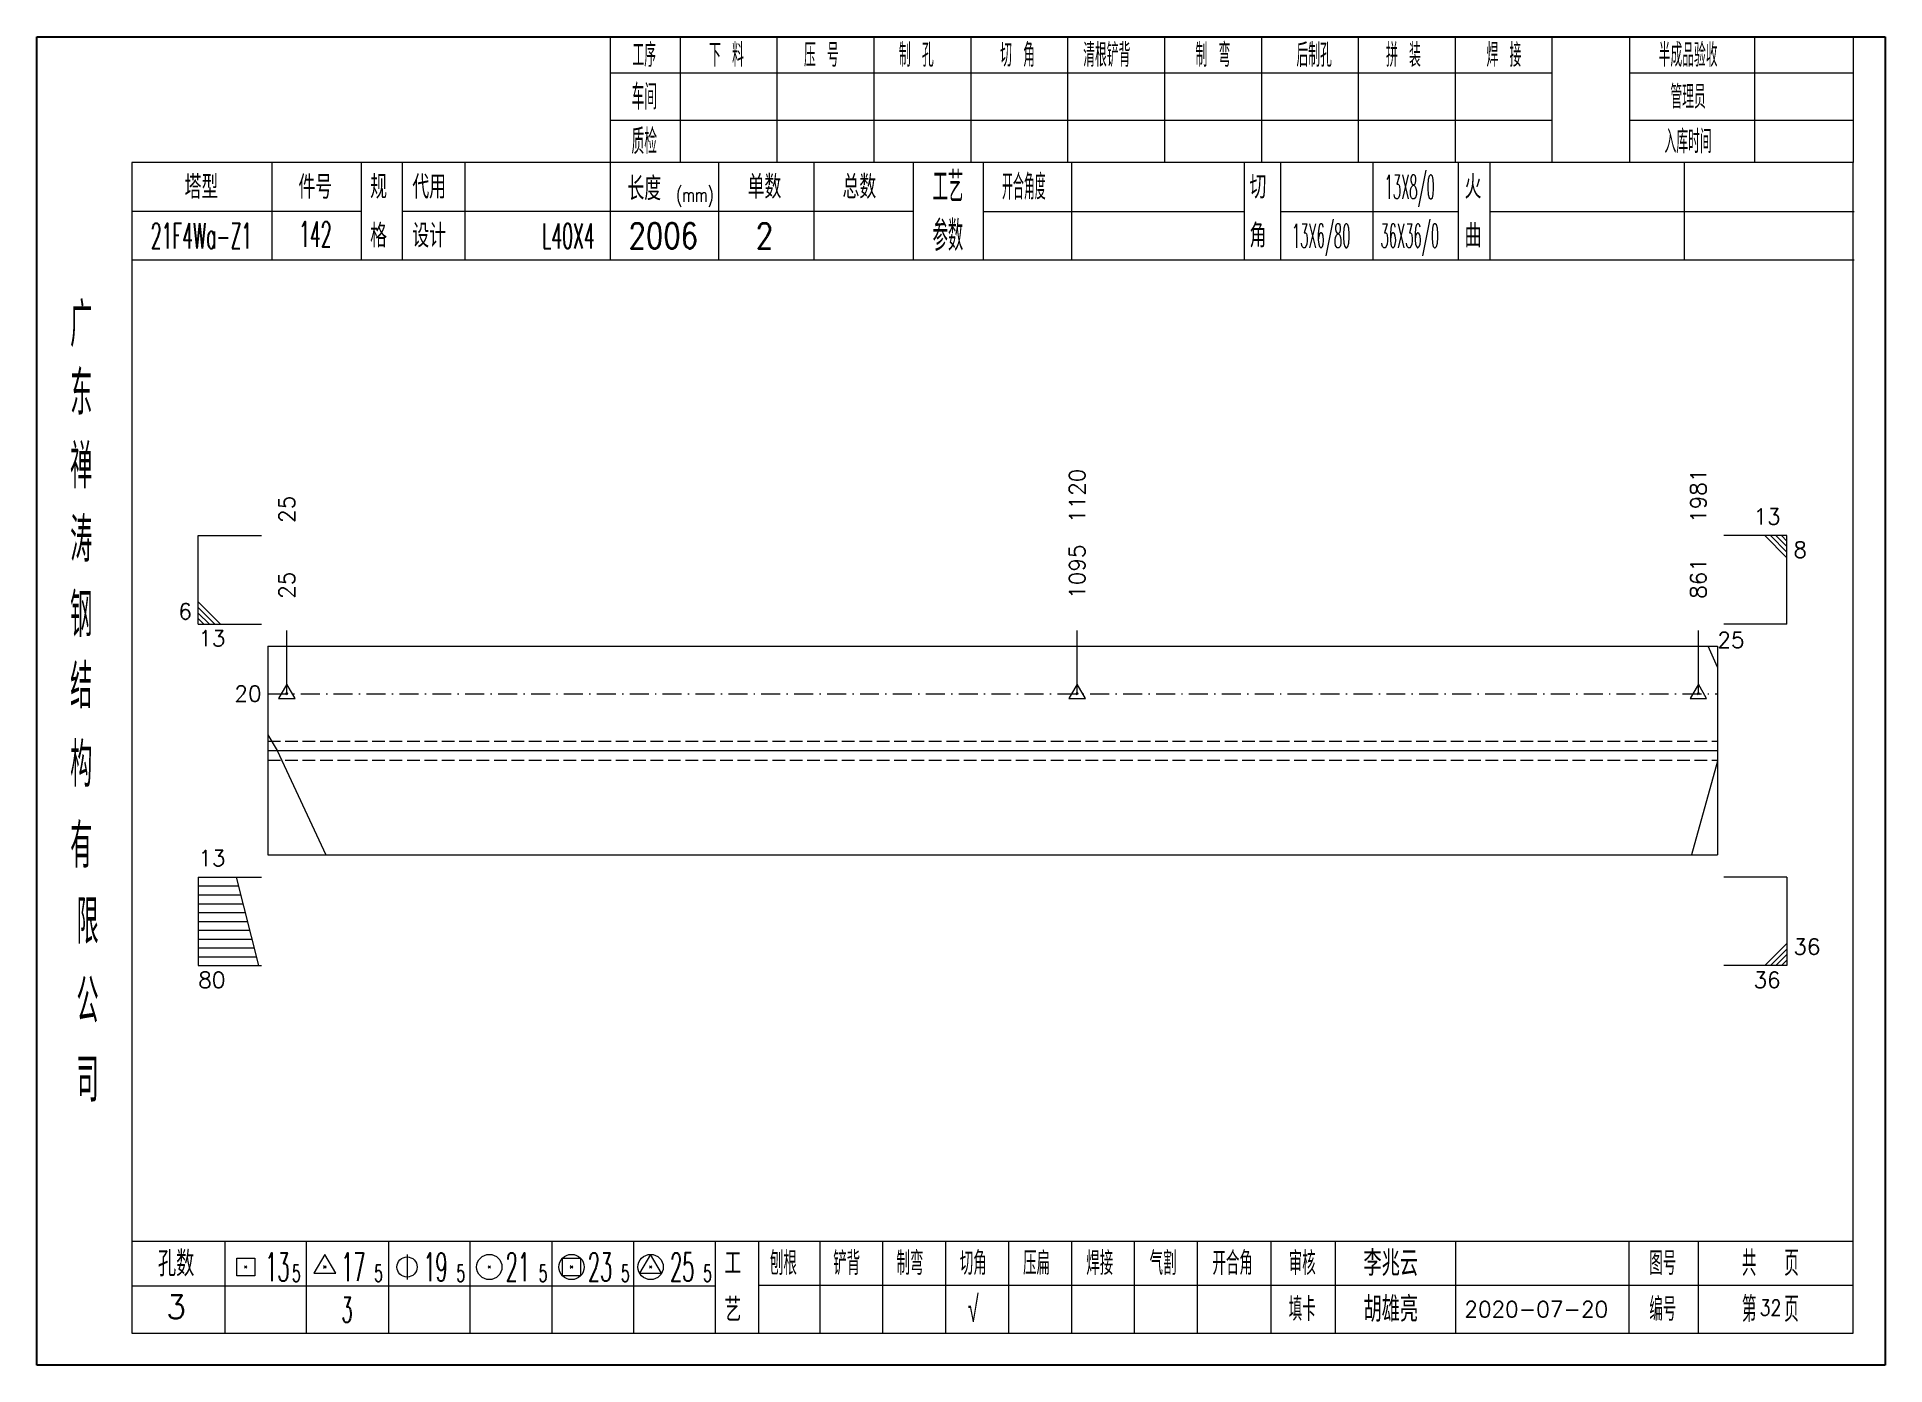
# Model space of a CAD drawing. Extents: x 1310 to 15542, y -76 to 8381.
# Drawn here: x 11192.5 to 11484.6, y 5793.7 to 6003.7 of the extents above; entities that cross this region are included whole.
import ezdxf
from ezdxf.enums import TextEntityAlignment as Align

# ---------------------------------------------------------------- set-up
doc = ezdxf.new("R2010")
doc.units = 0
doc.header["$MEASUREMENT"] = 0
doc.linetypes.add('一点画线', pattern=[5.2, 3, -1, 0.2, -1])
doc.linetypes.add('虚线', pattern=[2.75, 2, -0.75])
doc.layers.get('0').update_dxf_attribs({"linetype": 'CONTINUOUS', "lineweight": 25})
for name, color, linetype, lineweight in [('1', 7, 'CONTINUOUS', 25), ('4', 7, 'CONTINUOUS', 25), ('5', 7, 'CONTINUOUS', 25)]:
    doc.layers.add(name, color=color, linetype=linetype, lineweight=lineweight)
doc.styles.get("Standard").update_dxf_attribs({"font": 'simplex.shx', "width": 0.7, "height": 3, "bigfont": 'gbhzfs.shx'})

msp = doc.modelspace()

# ---------------------------------------------------------------- texts
at = {"color": 7, "linetype": 'Continuous', "lineweight": 13}
for s, p in [('1120', (11356.881, 5926.824)), ('1981', (11455.082, 5926.824)), ('25', (11231.952, 5926.824))]:
    msp.add_text(s, height=2.5, rotation=90, dxfattribs=at).set_placement(p, align=Align.MIDDLE_LEFT)
for s, p in [('13', (11468.082, 5925.824)), ('6', (11216.952, 5910.824))]:
    msp.add_text(s, height=2.5, dxfattribs=at).set_placement(p, align=Align.BOTTOM_RIGHT)
at = {"color": 8, "linetype": 'Continuous', "lineweight": 9}
for s, p in [('1095', (11356.881, 5914.824)), ('25', (11231.952, 5914.824)), ('861', (11455.082, 5914.824))]:
    msp.add_text(s, height=2.5, rotation=90, dxfattribs=at).set_placement(p, align=Align.MIDDLE_LEFT)
at = {"color": 7, "linetype": 'Continuous', "lineweight": 13}
for s, p in [('8', (11470.082, 5923.824)), ('13', (11217.952, 5909.824)), ('80', (11217.952, 5855.824))]:
    msp.add_text(s, height=2.5, dxfattribs=at).set_placement(p, align=Align.TOP_LEFT)
msp.add_text('25', height=2.5, dxfattribs=at).set_placement((11458.082, 5908.324), align=Align.MIDDLE_LEFT)
msp.add_text('20', height=2.5, dxfattribs=at).set_placement((11227.952, 5899.824), align=Align.MIDDLE_RIGHT)
for s, p in [('13', (11217.952, 5871.824)), ('36', (11470.082, 5857.824))]:
    msp.add_text(s, height=2.5, dxfattribs=at).set_placement(p, align=Align.BOTTOM_LEFT)
msp.add_text('36', height=2.5, dxfattribs=at).set_placement((11468.082, 5855.824), align=Align.TOP_RIGHT)
at = {"layer": '4', "color": 1, "linetype": 'Continuous', "lineweight": 25}
for s, height, width, p in [('工序', 3.7, 0.7, (11288.452, 6000.781)), ('下 料', 3.7, 0.7, (11301.452, 6000.781)), ('压 号', 3.7, 0.7, (11316.452, 6000.781)), ('制 孔', 3.7, 0.7, (11331.452, 6000.781)), ('切 角', 3.7, 0.7, (11347.452, 6000.781)), ('清根铲背 ', 3.7, 0.7, (11362.452, 6000.781)), (' 制 弯', 3.7, 0.7, (11377.452, 6000.781)), (' 后制孔', 3.7, 0.7, (11393.452, 6000.781)), ('拼 装', 3.7, 0.7, (11408.452, 6000.781)), (' 焊 接', 3.7, 0.7, (11423.452, 6000.781)), ('半成品验收', 3.7, 0.7, (11453.452, 6000.781)), ('车间', 4, 0.7, (11288.452, 5994.181)), ('管理员', 3.7, 0.7, (11453.452, 5994.181)), ('质检', 4, 0.7, (11288.452, 5987.121)), ('入库时间', 3.7, 0.7, (11453.452, 5987.121)), ('工艺', 4.8, 0.7, (11336.452, 5979.941)), ('(mm)', 2.24, 0.7, (11296.452, 5978.681)), ('开合角度', 4, 0.6, (11348.452, 5979.941)), ('13X8/0', 3.8, 0.4, (11409.452, 5979.941)), ('21F4Wa-Z1', 4, 0.5, (11218.452, 5972.201)), ('142', 4, 0.5, (11236.452, 5972.451)), ('L40X4', 4, 0.5, (11276.452, 5972.181)), ('2006', 4, 0.8, (11291.452, 5972.231)), ('2', 4, 0.8, (11307.452, 5972.231)), ('参数', 4.8, 0.7, (11336.452, 5972.231)), ('13X6/80', 3.8, 0.4, (11395.452, 5972.231)), ('36X36/0', 3.8, 0.4, (11409.452, 5972.231)), ('广', 6.96, 0.7, (11199.452, 5958.151)), ('东', 6.96, 0.7, (11199.452, 5947.361)), ('禅', 6.96, 0.7, (11199.452, 5935.771)), ('涛', 6.96, 0.7, (11199.452, 5924.171)), ('钢', 6.96, 0.7, (11199.452, 5912.281)), ('结', 6.96, 0.7, (11199.452, 5900.971)), ('构', 6.96, 0.7, (11199.452, 5888.591)), ('有', 6.96, 0.7, (11199.452, 5875.781)), ('限', 6.96, 0.7, (11200.452, 5863.781)), ('公', 6.96, 0.7, (11200.452, 5851.241)), ('司', 6.96, 0.7, (11200.452, 5838.761)), ('13', 4.47, 0.5, (11230.452, 5809.181)), ('17', 4.47, 0.5, (11242.452, 5809.181)), ('19', 4.47, 0.5, (11255.452, 5809.181)), ('21', 4.47, 0.5, (11268.452, 5809.181)), ('23', 4.47, 0.5, (11281.452, 5809.181)), ('25', 4.47, 0.5, (11294.452, 5809.181)), ('刨根', 3.7, 0.8, (11310.452, 5809.781)), ('铲背', 3.7, 0.8, (11320.452, 5809.781)), ('制弯', 3.7, 0.8, (11330.452, 5809.781)), ('切角', 3.7, 0.8, (11340.452, 5809.781)), ('压扁', 3.7, 0.8, (11350.452, 5809.781)), ('焊接', 3.7, 0.8, (11360.452, 5809.781)), ('气割', 3.7, 0.8, (11370.452, 5809.781)), ('开合角', 3.7, 0.8, (11381.452, 5809.781)), ('审核', 3.7, 0.8, (11392.452, 5809.781)), ('图号', 3.7, 0.8, (11449.452, 5809.781)), ('共  页', 4, 0.8, (11466.452, 5809.781)), ('5', 2.68, 0.6, (11233.452, 5808.181)), ('5', 2.68, 0.6, (11246.452, 5808.181)), ('5', 2.68, 0.6, (11259.452, 5808.181)), ('5', 2.68, 0.6, (11272.452, 5808.181)), ('5', 2.68, 0.6, (11285.452, 5808.181)), ('5', 2.68, 0.6, (11298.452, 5808.181)), ('√', 4, 0.6, (11340.452, 5802.511)), ('填卡', 3.7, 0.8, (11392.452, 5802.511)), ('编号', 3.7, 0.8, (11449.452, 5802.511)), ('第  页', 4, 0.8, (11466.452, 5802.511)), ('3', 4, 0.5, (11241.452, 5802.431))]:
    msp.add_text(s, height=height, dxfattribs=dict(at, width=width)).set_placement(p, align=Align.MIDDLE_CENTER)
for s, height, p in [('塔型', 3.7, (11218.452, 5979.911)), ('件号', 3.7, (11236.452, 5979.911)), ('规', 3.7, (11246.452, 5979.941)), ('代用', 3.7, (11254.452, 5979.941)), ('长度', 3.7, (11288.452, 5979.681)), ('单数', 3.7, (11307.452, 5979.941)), ('总数', 3.7, (11322.452, 5979.941)), ('切', 3.7, (11385.452, 5979.941)), ('火', 3.7, (11419.452, 5979.941)), ('格', 3.7, (11246.452, 5972.231)), ('设计', 3.7, (11254.452, 5972.231)), ('角', 3.7, (11385.452, 5972.231)), ('曲', 3.7, (11419.452, 5972.231)), ('孔数', 4, (11214.452, 5809.701)), ('工', 3.7, (11302.452, 5809.781)), ('李兆云', 4, (11406.452, 5809.781)), ('3', 3.7, (11214.452, 5802.871)), ('艺', 3.7, (11302.452, 5802.431)), ('胡雄亮', 4, (11406.452, 5802.511)), ('2020-07-20', 2.5, (11429.452, 5802.511))]:
    msp.add_text(s, height=height, dxfattribs=at).set_placement(p, align=Align.MIDDLE_CENTER)
at = {"layer": '4', "color": 6, "linetype": 'Continuous', "lineweight": 25, "width": 0.8}
msp.add_text('32', height=2.5, dxfattribs=at).set_placement((11466.477, 5802.739), align=Align.MIDDLE_CENTER)

# ---------------------------------------------------------------- blocks, each defined once
blk = doc.blocks.new('孔17.5')
at = {"layer": '5', "color": 7, "linetype": 'Continuous', "lineweight": 13}
for p, q in [((0, 1), (-0.866, -0.5)), ((-0.1, -0.1), (0.1, 0.1)), ((0.1, -0.1), (-0.1, 0.1)), ((0.866, -0.5), (0, 1)), ((-0.866, -0.5), (0.866, -0.5))]:
    blk.add_line(p, q, dxfattribs=at)
blk = doc.blocks.new('CTJGK')
at = {"color": 6, "linetype": 'Continuous'}
for p, q in [((0, 209.97), (292.13, 209.97)), ((0, 0), (0, 209.97)), ((292.13, 209.97), (292.13, 0)), ((292.13, 0), (0, 0))]:
    blk.add_line(p, q, dxfattribs=at)

# ---------------------------------------------------------------- linework, layer by layer
at = {"color": 7, "linetype": 'Continuous', "lineweight": 13}
for p, q in [((11217.952, 5924.824), (11227.952, 5924.824)), ((11217.952, 5910.824), (11217.952, 5924.824)), ((11469.082, 5924.824), (11459.082, 5924.824)), ((11465.582, 5924.824), (11469.082, 5921.324)), ((11466.457, 5924.824), (11469.082, 5922.199)), ((11467.332, 5924.824), (11469.082, 5923.074)), ((11468.207, 5924.824), (11469.082, 5923.949)), ((11469.082, 5910.824), (11469.082, 5924.824)), ((11221.452, 5910.824), (11217.952, 5914.324)), ((11220.577, 5910.824), (11217.952, 5913.449)), ((11219.702, 5910.824), (11217.952, 5912.574)), ((11218.827, 5910.824), (11217.952, 5911.699)), ((11217.952, 5910.824), (11227.952, 5910.824)), ((11231.952, 5899.824), (11231.952, 5909.824)), ((11356.881, 5899.824), (11356.881, 5909.824)), ((11455.082, 5899.824), (11455.082, 5909.824)), ((11469.082, 5910.824), (11459.082, 5910.824)), ((11458.082, 5904.024), (11456.597, 5907.324)), ((11228.952, 5893.299), (11230.437, 5890.824)), ((11230.437, 5890.824), (11238.089, 5874.324)), ((11458.082, 5889.174), (11453.97, 5874.324)), ((11217.952, 5870.824), (11227.952, 5870.824)), ((11217.952, 5870.824), (11217.952, 5856.824)), ((11217.952, 5869.424), (11224.302, 5869.424)), ((11223.952, 5870.824), (11227.452, 5856.824)), ((11469.082, 5870.824), (11459.082, 5870.824)), ((11469.082, 5870.824), (11469.082, 5856.824)), ((11217.952, 5868.024), (11224.652, 5868.024)), ((11217.952, 5866.624), (11225.002, 5866.624)), ((11217.952, 5865.224), (11225.352, 5865.224)), ((11217.952, 5863.824), (11225.702, 5863.824)), ((11217.952, 5862.424), (11226.052, 5862.424)), ((11217.952, 5861.024), (11226.402, 5861.024)), ((11465.582, 5856.824), (11469.082, 5860.324)), ((11217.952, 5859.624), (11226.752, 5859.624)), ((11217.952, 5858.224), (11227.102, 5858.224)), ((11466.457, 5856.824), (11469.082, 5859.449)), ((11467.332, 5856.824), (11469.082, 5858.574)), ((11468.207, 5856.824), (11469.082, 5857.699)), ((11217.952, 5856.824), (11227.952, 5856.824)), ((11469.082, 5856.824), (11459.082, 5856.824))]:
    msp.add_line(p, q, dxfattribs=at)
at = {"color": 7, "linetype": 'Continuous', "lineweight": 18}
for p, q in [((11228.952, 5907.324), (11228.952, 5874.324)), ((11228.952, 5907.324), (11458.082, 5907.324)), ((11458.082, 5907.324), (11458.082, 5874.324)), ((11228.952, 5890.824), (11458.082, 5890.824))]:
    msp.add_line(p, q, dxfattribs=at)
at = {"color": 3, "linetype": '一点画线', "lineweight": 13}
msp.add_line((11228.952, 5899.824), (11458.082, 5899.824), dxfattribs=at)
at = {"color": 1, "linetype": '虚线', "lineweight": 18}
for p, q in [((11228.952, 5892.324), (11458.082, 5892.324)), ((11228.952, 5889.324), (11458.082, 5889.324))]:
    msp.add_line(p, q, dxfattribs=at)
at = {"layer": '1', "color": 7, "linetype": 'Continuous', "lineweight": 18}
msp.add_line((11228.952, 5874.324), (11458.082, 5874.324), dxfattribs=at)
at = {"layer": '4', "color": 1, "linetype": 'Continuous', "lineweight": 18}
for p, q in [((11192.452, 6003.651), (11192.452, 5793.681)), ((11484.582, 6003.651), (11192.452, 6003.651)), ((11283.082, 6003.651), (11283.082, 5983.811)), ((11294.112, 6003.651), (11294.112, 5983.791)), ((11309.422, 6003.651), (11309.422, 5983.791)), ((11324.742, 6003.651), (11324.742, 5983.791)), ((11340.052, 6003.651), (11340.052, 5983.791)), ((11355.362, 6003.651), (11355.362, 5983.791)), ((11370.672, 6003.651), (11370.672, 5983.791)), ((11385.992, 6003.651), (11385.992, 5983.791)), ((11401.302, 6003.651), (11401.302, 5983.791)), ((11416.612, 6003.651), (11416.612, 5983.791)), ((11431.922, 6003.651), (11431.922, 5983.811)), ((11431.922, 6003.651), (11431.922, 5983.791)), ((11444.202, 6003.651), (11444.202, 5983.791)), ((11463.952, 6003.651), (11463.952, 5983.791)), ((11479.532, 6003.651), (11479.532, 5983.791)), ((11484.582, 5973.851), (11484.582, 6003.651)), ((11431.922, 5997.921), (11283.082, 5997.921)), ((11479.532, 5997.921), (11444.202, 5997.921)), ((11431.922, 5990.441), (11283.082, 5990.441)), ((11479.532, 5990.441), (11444.202, 5990.441)), ((11207.462, 5983.791), (11207.462, 5798.731)), ((11479.532, 5983.791), (11207.462, 5983.791)), ((11229.582, 5983.801), (11229.582, 5968.381)), ((11243.732, 5968.381), (11243.732, 5983.791)), ((11250.232, 5968.381), (11250.232, 5983.791)), ((11260.102, 5983.791), (11260.102, 5968.381)), ((11283.082, 5983.811), (11283.082, 5968.381)), ((11300.202, 5983.791), (11300.202, 5968.381)), ((11315.252, 5983.791), (11315.252, 5968.381)), ((11330.952, 5983.791), (11330.952, 5968.381)), ((11342.012, 5983.791), (11342.012, 5968.381)), ((11355.962, 5983.791), (11355.962, 5968.381)), ((11383.262, 5983.791), (11383.262, 5968.381)), ((11389.022, 5983.791), (11389.022, 5968.381)), ((11403.642, 5983.791), (11403.642, 5968.381)), ((11417.102, 5983.791), (11417.102, 5968.381)), ((11422.092, 5983.791), (11422.092, 5968.381)), ((11452.832, 5983.791), (11452.832, 5968.381)), ((11479.532, 5798.731), (11479.532, 5983.791)), ((11243.732, 5976.031), (11207.462, 5976.031)), ((11330.952, 5976.081), (11250.232, 5976.081)), ((11342.012, 5976.081), (11383.262, 5976.081)), ((11389.022, 5976.081), (11417.102, 5976.081)), ((11422.092, 5976.081), (11479.712, 5976.081)), ((11484.582, 5793.681), (11484.582, 5973.851)), ((11479.712, 5968.381), (11207.462, 5968.381)), ((11207.462, 5813.261), (11479.532, 5813.261)), ((11222.152, 5813.261), (11222.152, 5798.731)), ((11235.082, 5798.731), (11235.082, 5813.261)), ((11248.012, 5813.261), (11248.012, 5798.731)), ((11260.932, 5798.731), (11260.932, 5813.261)), ((11273.862, 5813.261), (11273.862, 5798.731)), ((11286.792, 5798.731), (11286.792, 5813.261)), ((11299.712, 5798.731), (11299.712, 5813.261)), ((11306.582, 5798.731), (11306.582, 5813.261)), ((11316.242, 5798.731), (11316.242, 5813.261)), ((11326.182, 5798.731), (11326.182, 5813.261)), ((11336.122, 5798.731), (11336.122, 5813.261)), ((11346.072, 5798.731), (11346.072, 5813.261)), ((11356.012, 5798.731), (11356.012, 5813.261)), ((11365.952, 5798.731), (11365.952, 5813.261)), ((11375.902, 5798.731), (11375.902, 5813.261)), ((11387.542, 5798.731), (11387.542, 5813.261)), ((11397.692, 5798.731), (11397.692, 5813.261)), ((11416.752, 5798.731), (11416.752, 5813.261)), ((11444.132, 5798.731), (11444.132, 5813.261)), ((11455.092, 5798.731), (11455.092, 5813.261)), ((11299.712, 5806.131), (11207.462, 5806.131)), ((11306.542, 5806.291), (11479.532, 5806.291)), ((11207.462, 5798.731), (11479.532, 5798.731)), ((11192.452, 5793.681), (11484.582, 5793.681))]:
    msp.add_line(p, q, dxfattribs=at)
at = {"layer": '4', "color": 7, "linetype": 'Continuous', "lineweight": 13}
for p, q in [((11224.038, 5807.767), (11224.038, 5810.595)), ((11224.038, 5810.595), (11226.866, 5810.595)), ((11226.866, 5810.595), (11226.866, 5807.767)), ((11237.952, 5811.181), (11236.22, 5808.181)), ((11239.684, 5808.181), (11237.952, 5811.181)), ((11250.952, 5811.181), (11250.952, 5807.181)), ((11275.538, 5807.767), (11275.538, 5810.595)), ((11275.538, 5810.595), (11278.366, 5810.595)), ((11278.366, 5810.595), (11278.366, 5807.767)), ((11289.452, 5811.181), (11287.72, 5808.181)), ((11291.184, 5808.181), (11289.452, 5811.181)), ((11226.866, 5807.767), (11224.038, 5807.767)), ((11225.252, 5808.981), (11225.652, 5809.381)), ((11225.652, 5808.981), (11225.252, 5809.381)), ((11236.22, 5808.181), (11239.684, 5808.181)), ((11237.752, 5808.981), (11238.152, 5809.381)), ((11238.152, 5808.981), (11237.752, 5809.381)), ((11263.752, 5808.981), (11264.152, 5809.381)), ((11264.152, 5808.981), (11263.752, 5809.381)), ((11278.366, 5807.767), (11275.538, 5807.767)), ((11276.752, 5808.981), (11277.152, 5809.381)), ((11277.152, 5808.981), (11276.752, 5809.381)), ((11287.72, 5808.181), (11291.184, 5808.181)), ((11289.252, 5808.981), (11289.652, 5809.381)), ((11289.652, 5808.981), (11289.252, 5809.381))]:
    msp.add_line(p, q, dxfattribs=at)
for centre, radius in [((11250.952, 5809.181), 1.6), ((11263.952, 5809.181), 2), ((11276.952, 5809.181), 2), ((11289.452, 5809.181), 2)]:
    msp.add_circle(centre, radius, dxfattribs=at)

# ---------------------------------------------------------------- block references
at = {"color": 0, "linetype": 'Continuous'}
msp.add_blockref('CTJGK', (11192.452, 5793.681), dxfattribs=at)
at = {"color": 8, "linetype": 'Continuous', "lineweight": 9, "xscale": 1.5, "yscale": 1.5, "zscale": 1.5}
for p in [(11231.952, 5899.824), (11356.881, 5899.824), (11455.082, 5899.824)]:
    msp.add_blockref('孔17.5', p, dxfattribs=at)

msp.set_redraw_order([(e.dxf.handle, doc.entitydb.next_handle()) for e in msp.query("TEXT MTEXT ATTDEF DIMENSION ARC_DIMENSION")])  # texts and dimensions are drawn at this point

doc.saveas('drawing.dxf')
